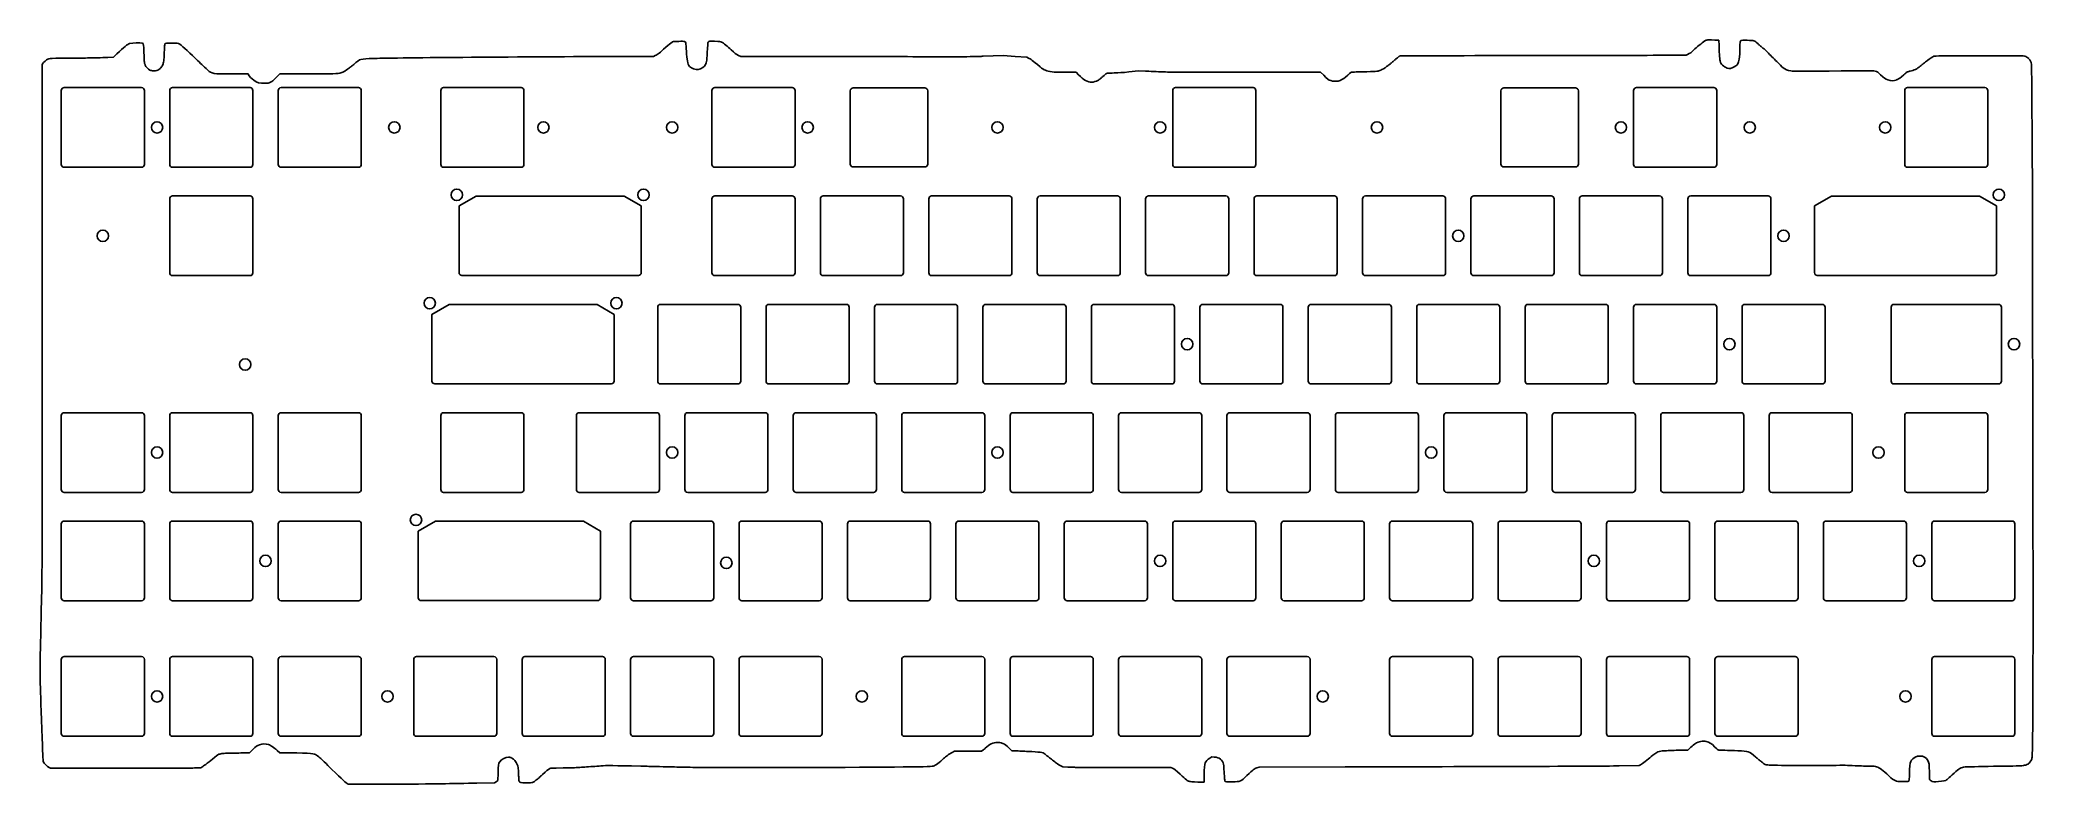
# Model space of a CAD drawing. Header units: millimetres. Extents: x -14240 to -13890, y -4600 to -4469.
import ezdxf

# ---------------------------------------------------------------- set-up
doc = ezdxf.new("R2010")
doc.units = ezdxf.units.MM
doc.layers.get('0').update_dxf_attribs({"linetype": 'CONTINUOUS'})

msp = doc.modelspace()

# ---------------------------------------------------------------- linework, layer by layer
for p, q in [((-14226.57, -4471.34), (-14227.2, -4471.95)), ((-14221.95, -4469.52), (-14222.17, -4469.45)), ((-14221.9, -4469.9), (-14221.95, -4469.52)), ((-14132.29, -4471.78), (-14140.21, -4471.8)), ((-14132.04, -4471.65), (-14132.29, -4471.78)), ((-14117, -4471.8), (-14117.36, -4471.62)), ((-14105.41, -4471.8), (-14117, -4471.8)), ((-14070.9, -4471.65), (-14074.41, -4471.76)), ((-14068.8, -4471.79), (-14070.9, -4471.65)), ((-14066.71, -4471.94), (-14068.8, -4471.79)), ((-13950.88, -4471.56), (-13954.63, -4471.59)), ((-13950.64, -4471.45), (-13950.88, -4471.56)), ((-14239.64, -4473.1), (-14239.73, -4473.25)), ((-14239.73, -4473.25), (-14239.72, -4517.5)), ((-14227.2, -4471.95), (-14228.15, -4471.98)), ((-14203.54, -4474.87), (-14206.13, -4474.86)), ((-14203.47, -4475.01), (-14203.54, -4474.87)), ((-14197.95, -4474.87), (-14198.59, -4475.5)), ((-14193.41, -4474.86), (-14197.95, -4474.87)), ((-14066.45, -4472.07), (-14066.71, -4471.94)), ((-14058.08, -4474.55), (-14059.89, -4474.56)), ((-14057.62, -4475.02), (-14058.08, -4474.55)), ((-14047.13, -4474.33), (-14048.79, -4474.51)), ((-14045.9, -4474.38), (-14047.13, -4474.33)), ((-14015.13, -4474.54), (-14027.94, -4474.57)), ((-14014.57, -4475.11), (-14015.13, -4474.54)), ((-14204.83, -4594.23), (-14203.3, -4594.18)), ((-14203.3, -4594.18), (-14202.77, -4593.67)), ((-14198.45, -4593.77), (-14197.99, -4594.18)), ((-14197.99, -4594.18), (-14196.29, -4594.21)), ((-14079.86, -4594.13), (-14079.46, -4593.89)), ((-14079.46, -4593.89), (-14074.69, -4593.89)), ((-14074.69, -4593.89), (-14074.44, -4593.74)), ((-14069.75, -4593.44), (-14069.34, -4593.83)), ((-14069.34, -4593.83), (-14068.26, -4593.88)), ((-13951.26, -4593.73), (-13950.58, -4593.71)), ((-13950.58, -4593.71), (-13950.08, -4593.23)), ((-14238.5, -4596.8), (-14238.28, -4596.91)), ((-14238.28, -4596.91), (-14226.02, -4596.91)), ((-14212.8, -4596.87), (-14211.83, -4596.84)), ((-14211.83, -4596.84), (-14211.64, -4596.71)), ((-14159.65, -4599.1), (-14159.63, -4597.79)), ((-14060.88, -4596.41), (-14060.4, -4596.66)), ((-14060.4, -4596.66), (-14059.52, -4596.7)), ((-14049.42, -4596.79), (-14041.42, -4596.77)), ((-14041.42, -4596.77), (-14041.14, -4596.9)), ((-14034.56, -4595.12), (-14034.22, -4594.93)), ((-14034.22, -4594.93), (-14033.82, -4594.95)), ((-14026.31, -4596.86), (-14025.93, -4596.74)), ((-14025.93, -4596.74), (-14010.79, -4596.69)), ((-13962.64, -4596.51), (-13959.16, -4596.46)), ((-13959.16, -4596.46), (-13958.9, -4596.3)), ((-13908.16, -4597.56), (-13908.14, -4598.89)), ((-14186.16, -4599.6), (-14185.97, -4599.71)), ((-14185.97, -4599.71), (-14179.3, -4599.71)), ((-14163.37, -4599.53), (-14160.23, -4599.48)), ((-14160.23, -4599.48), (-14159.94, -4599.29)), ((-14159.94, -4599.29), (-14159.65, -4599.1)), ((-14036.15, -4599.36), (-14035.6, -4599.36)), ((-14035.6, -4599.36), (-14035.57, -4598.15)), ((-13908.14, -4598.89), (-13908.01, -4599.03))]:
    msp.add_line(p, q)
for points in [[(-14222.25, -4491.27), (-14235.85, -4491.27, -0.414214), (-14236.35, -4490.77), (-14236.35, -4477.77, -0.414214), (-14235.85, -4477.27), (-14222.25, -4477.27, -0.414212), (-14221.75, -4477.77), (-14221.75, -4490.77, -0.414212)], [(-14202.7, -4477.77, 0.414212), (-14203.2, -4477.27), (-14216.8, -4477.27, 0.414214), (-14217.3, -4477.77), (-14217.3, -4490.77, 0.414214), (-14216.8, -4491.27), (-14203.2, -4491.27, 0.414212), (-14202.7, -4490.77)], [(-14184.15, -4491.27, 0.414212), (-14183.65, -4490.77), (-14183.65, -4477.77, 0.414212), (-14184.15, -4477.27), (-14197.75, -4477.27, 0.414214), (-14198.25, -4477.77), (-14198.25, -4490.77, 0.414214), (-14197.75, -4491.27)], [(-14169.68, -4490.77), (-14169.68, -4477.77, -0.414214), (-14169.18, -4477.27), (-14155.58, -4477.27, -0.414212), (-14155.08, -4477.77), (-14155.08, -4490.77, -0.414212), (-14155.58, -4491.27), (-14169.18, -4491.27, -0.414214)], [(-14107.45, -4477.77), (-14107.45, -4490.77, -0.414212), (-14107.95, -4491.27), (-14121.55, -4491.27, -0.414214), (-14122.05, -4490.77), (-14122.05, -4477.77, -0.414214), (-14121.55, -4477.27), (-14107.95, -4477.27, -0.414212)], [(-14084.14, -4477.82, 0.414214), (-14084.64, -4477.32), (-14097.24, -4477.32, 0.414214), (-14097.74, -4477.82), (-14097.74, -4490.72, 0.414214), (-14097.24, -4491.22), (-14084.64, -4491.22, 0.414214), (-14084.14, -4490.72)], [(-14040.59, -4477.27, 0.414214), (-14041.09, -4477.77), (-14041.09, -4490.77, 0.414214), (-14040.59, -4491.27), (-14026.99, -4491.27, 0.414212), (-14026.49, -4490.77), (-14026.49, -4477.77, 0.414212), (-14026.99, -4477.27)], [(-13969.83, -4477.82, 0.414212), (-13970.33, -4477.32), (-13982.93, -4477.32, 0.414212), (-13983.43, -4477.82), (-13983.43, -4490.72, 0.414212), (-13982.93, -4491.22), (-13970.33, -4491.22, 0.414212), (-13969.83, -4490.72)], [(-13959.63, -4477.27), (-13946.03, -4477.27, -0.414212), (-13945.53, -4477.77), (-13945.53, -4490.77, -0.414212), (-13946.03, -4491.27), (-13959.63, -4491.27, -0.414214), (-13960.13, -4490.77), (-13960.13, -4477.77, -0.414214)], [(-13898.4, -4491.27, 0.414212), (-13897.9, -4490.77), (-13897.9, -4477.77, 0.414212), (-13898.4, -4477.27), (-13912, -4477.27, 0.414214), (-13912.5, -4477.77), (-13912.5, -4490.77, 0.414214), (-13912, -4491.27)], [(-14216.8, -4496.32), (-14203.2, -4496.32, -0.414212), (-14202.7, -4496.82), (-14202.7, -4509.82, -0.414212), (-14203.2, -4510.32), (-14216.8, -4510.32, -0.414214), (-14217.3, -4509.82), (-14217.3, -4496.82, -0.414214)], [(-14166.47, -4509.8), (-14166.47, -4498.08), (-14163.47, -4496.35), (-14137.47, -4496.35), (-14134.47, -4498.08), (-14134.47, -4509.8, -0.414212), (-14134.97, -4510.3), (-14165.97, -4510.3, -0.414214)], [(-14107.45, -4496.82), (-14107.45, -4509.82, -0.414212), (-14107.95, -4510.32), (-14121.55, -4510.32, -0.414214), (-14122.05, -4509.82), (-14122.05, -4496.82, -0.414214), (-14121.55, -4496.32), (-14107.95, -4496.32, -0.414212)], [(-14103, -4509.82, 0.414214), (-14102.5, -4510.32), (-14088.9, -4510.32, 0.414212), (-14088.4, -4509.82), (-14088.4, -4496.82, 0.414212), (-14088.9, -4496.32), (-14102.5, -4496.32, 0.414214), (-14103, -4496.82)], [(-14083.95, -4509.82), (-14083.95, -4496.82, -0.414214), (-14083.45, -4496.32), (-14069.85, -4496.32, -0.414212), (-14069.35, -4496.82), (-14069.35, -4509.82, -0.414212), (-14069.85, -4510.32), (-14083.45, -4510.32, -0.414214)], [(-14050.3, -4496.82), (-14050.3, -4509.82, -0.414212), (-14050.8, -4510.32), (-14064.4, -4510.32, -0.414214), (-14064.9, -4509.82), (-14064.9, -4496.82, -0.414214), (-14064.4, -4496.32), (-14050.8, -4496.32, -0.414212)], [(-14031.25, -4496.82), (-14031.25, -4509.82, -0.414212), (-14031.75, -4510.32), (-14045.35, -4510.32, -0.414214), (-14045.85, -4509.82), (-14045.85, -4496.82, -0.414214), (-14045.35, -4496.32), (-14031.75, -4496.32, -0.414212)], [(-14026.8, -4509.82, 0.414214), (-14026.3, -4510.32), (-14012.7, -4510.32, 0.414212), (-14012.2, -4509.82), (-14012.2, -4496.82, 0.414212), (-14012.7, -4496.32), (-14026.3, -4496.32, 0.414214), (-14026.8, -4496.82)], [(-13993.65, -4510.32), (-14007.25, -4510.32, -0.414214), (-14007.75, -4509.82), (-14007.75, -4496.82, -0.414214), (-14007.25, -4496.32), (-13993.65, -4496.32, -0.414212), (-13993.15, -4496.82), (-13993.15, -4509.82, -0.414212)], [(-13974.6, -4510.32), (-13988.2, -4510.32, -0.414214), (-13988.7, -4509.82), (-13988.7, -4496.82, -0.414214), (-13988.2, -4496.32), (-13974.6, -4496.32, -0.414212), (-13974.1, -4496.82), (-13974.1, -4509.82, -0.414212)], [(-13955.05, -4496.82), (-13955.05, -4509.82, -0.414212), (-13955.55, -4510.32), (-13969.15, -4510.32, -0.414214), (-13969.65, -4509.82), (-13969.65, -4496.82, -0.414214), (-13969.15, -4496.32), (-13955.55, -4496.32, -0.414212)], [(-13936.5, -4510.32), (-13950.1, -4510.32, -0.414214), (-13950.6, -4509.82), (-13950.6, -4496.82, -0.414214), (-13950.1, -4496.32), (-13936.5, -4496.32, -0.414212), (-13936, -4496.82), (-13936, -4509.82, -0.414212)], [(-13925.35, -4496.35), (-13899.35, -4496.35), (-13896.35, -4498.08), (-13896.35, -4509.8, -0.414212), (-13896.85, -4510.3), (-13927.85, -4510.3, -0.414214), (-13928.35, -4509.8), (-13928.35, -4498.08)], [(-14139.23, -4517.13), (-14139.23, -4528.85, -0.414212), (-14139.73, -4529.35), (-14170.73, -4529.35, -0.414214), (-14171.23, -4528.85), (-14171.23, -4517.13), (-14168.23, -4515.4), (-14142.23, -4515.4)], [(-14116.98, -4515.87), (-14116.98, -4528.87, -0.414212), (-14117.48, -4529.37), (-14131.08, -4529.37, -0.414214), (-14131.58, -4528.87), (-14131.58, -4515.87, -0.414214), (-14131.08, -4515.37), (-14117.48, -4515.37, -0.414212)], [(-14112.03, -4515.37), (-14098.43, -4515.37, -0.414212), (-14097.93, -4515.87), (-14097.93, -4528.87, -0.414212), (-14098.43, -4529.37), (-14112.03, -4529.37, -0.414214), (-14112.53, -4528.87), (-14112.53, -4515.87, -0.414214)], [(-14092.98, -4515.37), (-14079.38, -4515.37, -0.414212), (-14078.88, -4515.87), (-14078.88, -4528.87, -0.414212), (-14079.38, -4529.37), (-14092.98, -4529.37, -0.414214), (-14093.48, -4528.87), (-14093.48, -4515.87, -0.414214)], [(-14060.33, -4529.37, 0.414212), (-14059.83, -4528.87), (-14059.83, -4515.87, 0.414212), (-14060.33, -4515.37), (-14073.93, -4515.37, 0.414214), (-14074.43, -4515.87), (-14074.43, -4528.87, 0.414214), (-14073.93, -4529.37)], [(-14040.78, -4515.87, 0.414212), (-14041.28, -4515.37), (-14054.88, -4515.37, 0.414214), (-14055.38, -4515.87), (-14055.38, -4528.87, 0.414214), (-14054.88, -4529.37), (-14041.28, -4529.37, 0.414212), (-14040.78, -4528.87)], [(-14021.73, -4515.87), (-14021.73, -4528.87, -0.414212), (-14022.23, -4529.37), (-14035.83, -4529.37, -0.414214), (-14036.33, -4528.87), (-14036.33, -4515.87, -0.414214), (-14035.83, -4515.37), (-14022.23, -4515.37, -0.414212)], [(-14016.78, -4515.37, 0.414214), (-14017.28, -4515.87), (-14017.28, -4528.87, 0.414214), (-14016.78, -4529.37), (-14003.18, -4529.37, 0.414212), (-14002.68, -4528.87), (-14002.68, -4515.87, 0.414212), (-14003.18, -4515.37)], [(-13998.23, -4528.87, 0.414214), (-13997.73, -4529.37), (-13984.13, -4529.37, 0.414212), (-13983.63, -4528.87), (-13983.63, -4515.87, 0.414212), (-13984.13, -4515.37), (-13997.73, -4515.37, 0.414214), (-13998.23, -4515.87)], [(-13965.08, -4529.37, 0.414212), (-13964.58, -4528.87), (-13964.58, -4515.87, 0.414212), (-13965.08, -4515.37), (-13978.68, -4515.37, 0.414214), (-13979.18, -4515.87), (-13979.18, -4528.87, 0.414214), (-13978.68, -4529.37)], [(-13959.63, -4515.37), (-13946.03, -4515.37, -0.414212), (-13945.53, -4515.87), (-13945.53, -4528.87, -0.414212), (-13946.03, -4529.37), (-13959.63, -4529.37, -0.414214), (-13960.13, -4528.87), (-13960.13, -4515.87, -0.414214)], [(-13940.58, -4515.37, 0.414214), (-13941.08, -4515.87), (-13941.08, -4528.87, 0.414214), (-13940.58, -4529.37), (-13926.98, -4529.37, 0.414212), (-13926.48, -4528.87), (-13926.48, -4515.87, 0.414212), (-13926.98, -4515.37)], [(-13914.88, -4528.87), (-13914.88, -4515.87, -0.414214), (-13914.38, -4515.37), (-13896.02, -4515.37, -0.414212), (-13895.52, -4515.87), (-13895.52, -4528.87, -0.414212), (-13896.02, -4529.37), (-13914.38, -4529.37, -0.414214)], [(-14221.75, -4534.92, 0.414212), (-14222.25, -4534.42), (-14235.85, -4534.42, 0.414214), (-14236.35, -4534.92), (-14236.35, -4547.92, 0.414214), (-14235.85, -4548.42), (-14222.25, -4548.42, 0.414212), (-14221.75, -4547.92)], [(-14202.7, -4534.92, 0.414212), (-14203.2, -4534.42), (-14216.8, -4534.42, 0.414214), (-14217.3, -4534.92), (-14217.3, -4547.92, 0.414214), (-14216.8, -4548.42), (-14203.2, -4548.42, 0.414212), (-14202.7, -4547.92)], [(-14198.25, -4547.92, 0.414214), (-14197.75, -4548.42), (-14184.15, -4548.42, 0.414212), (-14183.65, -4547.92), (-14183.65, -4534.92, 0.414212), (-14184.15, -4534.42), (-14197.75, -4534.42, 0.414214), (-14198.25, -4534.92)], [(-14155.58, -4548.42), (-14169.18, -4548.42, -0.414214), (-14169.68, -4547.92), (-14169.68, -4534.92, -0.414214), (-14169.18, -4534.42), (-14155.58, -4534.42, -0.414212), (-14155.08, -4534.92), (-14155.08, -4547.92, -0.414212)], [(-14131.26, -4534.92, 0.414212), (-14131.76, -4534.42), (-14145.36, -4534.42, 0.414214), (-14145.86, -4534.92), (-14145.86, -4547.92, 0.414214), (-14145.36, -4548.42), (-14131.76, -4548.42, 0.414212), (-14131.26, -4547.92)], [(-14112.71, -4548.42), (-14126.31, -4548.42, -0.414214), (-14126.81, -4547.92), (-14126.81, -4534.92, -0.414214), (-14126.31, -4534.42), (-14112.71, -4534.42, -0.414212), (-14112.21, -4534.92), (-14112.21, -4547.92, -0.414212)], [(-14093.66, -4548.42), (-14107.26, -4548.42, -0.414214), (-14107.76, -4547.92), (-14107.76, -4534.92, -0.414214), (-14107.26, -4534.42), (-14093.66, -4534.42, -0.414212), (-14093.16, -4534.92), (-14093.16, -4547.92, -0.414212)], [(-14088.71, -4547.92, 0.414214), (-14088.21, -4548.42), (-14074.61, -4548.42, 0.414212), (-14074.11, -4547.92), (-14074.11, -4534.92, 0.414212), (-14074.61, -4534.42), (-14088.21, -4534.42, 0.414214), (-14088.71, -4534.92)], [(-14069.66, -4547.92, 0.414214), (-14069.16, -4548.42), (-14055.56, -4548.42, 0.414212), (-14055.06, -4547.92), (-14055.06, -4534.92, 0.414212), (-14055.56, -4534.42), (-14069.16, -4534.42, 0.414214), (-14069.66, -4534.92)], [(-14036.51, -4548.42), (-14050.11, -4548.42, -0.414214), (-14050.61, -4547.92), (-14050.61, -4534.92, -0.414214), (-14050.11, -4534.42), (-14036.51, -4534.42, -0.414212), (-14036.01, -4534.92), (-14036.01, -4547.92, -0.414212)], [(-14031.06, -4534.42, 0.414214), (-14031.56, -4534.92), (-14031.56, -4547.92, 0.414214), (-14031.06, -4548.42), (-14017.46, -4548.42, 0.414212), (-14016.96, -4547.92), (-14016.96, -4534.92, 0.414212), (-14017.46, -4534.42)], [(-14012.51, -4547.92, 0.414214), (-14012.01, -4548.42), (-13998.41, -4548.42, 0.414212), (-13997.91, -4547.92), (-13997.91, -4534.92, 0.414212), (-13998.41, -4534.42), (-14012.01, -4534.42, 0.414214), (-14012.51, -4534.92)], [(-13979.36, -4548.42), (-13992.96, -4548.42, -0.414214), (-13993.46, -4547.92), (-13993.46, -4534.92, -0.414214), (-13992.96, -4534.42), (-13979.36, -4534.42, -0.414212), (-13978.86, -4534.92), (-13978.86, -4547.92, -0.414212)], [(-13973.91, -4534.42, 0.414214), (-13974.41, -4534.92), (-13974.41, -4547.92, 0.414214), (-13973.91, -4548.42), (-13960.31, -4548.42, 0.414212), (-13959.81, -4547.92), (-13959.81, -4534.92, 0.414212), (-13960.31, -4534.42)], [(-13954.86, -4534.42, 0.414214), (-13955.36, -4534.92), (-13955.36, -4547.92, 0.414214), (-13954.86, -4548.42), (-13941.26, -4548.42, 0.414212), (-13940.76, -4547.92), (-13940.76, -4534.92, 0.414212), (-13941.26, -4534.42)], [(-13922.21, -4548.42, 0.414212), (-13921.71, -4547.92), (-13921.71, -4534.92, 0.414212), (-13922.21, -4534.42), (-13935.81, -4534.42, 0.414214), (-13936.31, -4534.92), (-13936.31, -4547.92, 0.414214), (-13935.81, -4548.42)], [(-13912.5, -4547.92), (-13912.5, -4534.92, -0.414212), (-13912, -4534.42), (-13898.4, -4534.42, -0.414214), (-13897.9, -4534.92), (-13897.9, -4547.92, -0.414214), (-13898.4, -4548.42), (-13912, -4548.42, -0.414212)], [(-14236.35, -4566.97, 0.414214), (-14235.85, -4567.47), (-14222.25, -4567.47, 0.414212), (-14221.75, -4566.97), (-14221.75, -4553.97, 0.414212), (-14222.25, -4553.47), (-14235.85, -4553.47, 0.414214), (-14236.35, -4553.97)], [(-14217.3, -4566.97), (-14217.3, -4553.97, -0.414214), (-14216.8, -4553.47), (-14203.2, -4553.47, -0.414212), (-14202.7, -4553.97), (-14202.7, -4566.97, -0.414212), (-14203.2, -4567.47), (-14216.8, -4567.47, -0.414214)], [(-14198.25, -4566.97, 0.414214), (-14197.75, -4567.47), (-14184.15, -4567.47, 0.414212), (-14183.65, -4566.97), (-14183.65, -4553.97, 0.414212), (-14184.15, -4553.47), (-14197.75, -4553.47, 0.414214), (-14198.25, -4553.97)], [(-14173.64, -4555.23), (-14170.64, -4553.5), (-14144.64, -4553.5), (-14141.64, -4555.23), (-14141.64, -4566.95, -0.414212), (-14142.14, -4567.45), (-14173.14, -4567.45, -0.414214), (-14173.64, -4566.95)], [(-14122.24, -4567.47), (-14135.84, -4567.47, -0.414214), (-14136.34, -4566.97), (-14136.34, -4553.97, -0.414214), (-14135.84, -4553.47), (-14122.24, -4553.47, -0.414212), (-14121.74, -4553.97), (-14121.74, -4566.97, -0.414212)], [(-14103.19, -4567.47, 0.414212), (-14102.69, -4566.97), (-14102.69, -4553.97, 0.414212), (-14103.19, -4553.47), (-14116.79, -4553.47, 0.414214), (-14117.29, -4553.97), (-14117.29, -4566.97, 0.414214), (-14116.79, -4567.47)], [(-14083.64, -4553.97), (-14083.64, -4566.97, -0.414212), (-14084.14, -4567.47), (-14097.74, -4567.47, -0.414214), (-14098.24, -4566.97), (-14098.24, -4553.97, -0.414214), (-14097.74, -4553.47), (-14084.14, -4553.47, -0.414212)], [(-14078.69, -4553.47), (-14065.09, -4553.47, -0.414212), (-14064.59, -4553.97), (-14064.59, -4566.97, -0.414212), (-14065.09, -4567.47), (-14078.69, -4567.47, -0.414214), (-14079.19, -4566.97), (-14079.19, -4553.97, -0.414214)], [(-14060.14, -4566.97), (-14060.14, -4553.97, -0.414214), (-14059.64, -4553.47), (-14046.04, -4553.47, -0.414212), (-14045.54, -4553.97), (-14045.54, -4566.97, -0.414212), (-14046.04, -4567.47), (-14059.64, -4567.47, -0.414214)], [(-14026.49, -4553.97), (-14026.49, -4566.97, -0.414212), (-14026.99, -4567.47), (-14040.59, -4567.47, -0.414214), (-14041.09, -4566.97), (-14041.09, -4553.97, -0.414214), (-14040.59, -4553.47), (-14026.99, -4553.47, -0.414212)], [(-14007.94, -4567.47), (-14021.54, -4567.47, -0.414214), (-14022.04, -4566.97), (-14022.04, -4553.97, -0.414214), (-14021.54, -4553.47), (-14007.94, -4553.47, -0.414212), (-14007.44, -4553.97), (-14007.44, -4566.97, -0.414212)], [(-14002.99, -4566.97), (-14002.99, -4553.97, -0.414214), (-14002.49, -4553.47), (-13988.89, -4553.47, -0.414212), (-13988.39, -4553.97), (-13988.39, -4566.97, -0.414212), (-13988.89, -4567.47), (-14002.49, -4567.47, -0.414214)], [(-13969.34, -4553.97), (-13969.34, -4566.97, -0.414212), (-13969.84, -4567.47), (-13983.44, -4567.47, -0.414214), (-13983.94, -4566.97), (-13983.94, -4553.97, -0.414214), (-13983.44, -4553.47), (-13969.84, -4553.47, -0.414212)], [(-13964.89, -4566.97), (-13964.89, -4553.97, -0.414214), (-13964.39, -4553.47), (-13950.79, -4553.47, -0.414212), (-13950.29, -4553.97), (-13950.29, -4566.97, -0.414212), (-13950.79, -4567.47), (-13964.39, -4567.47, -0.414214)], [(-13945.34, -4553.47), (-13931.74, -4553.47, -0.414212), (-13931.24, -4553.97), (-13931.24, -4566.97, -0.414212), (-13931.74, -4567.47), (-13945.34, -4567.47, -0.414214), (-13945.84, -4566.97), (-13945.84, -4553.97, -0.414214)], [(-13926.79, -4566.97), (-13926.79, -4553.97, -0.414214), (-13926.29, -4553.47), (-13912.69, -4553.47, -0.414212), (-13912.19, -4553.97), (-13912.19, -4566.97, -0.414212), (-13912.69, -4567.47), (-13926.29, -4567.47, -0.414214)], [(-13907.74, -4566.97), (-13907.74, -4553.97, -0.414214), (-13907.24, -4553.47), (-13893.64, -4553.47, -0.414212), (-13893.14, -4553.97), (-13893.14, -4566.97, -0.414212), (-13893.64, -4567.47), (-13907.24, -4567.47, -0.414214)], [(-14221.75, -4577.79), (-14221.75, -4590.79, -0.414212), (-14222.25, -4591.29), (-14235.85, -4591.29, -0.414214), (-14236.35, -4590.79), (-14236.35, -4577.79, -0.414214), (-14235.85, -4577.29), (-14222.25, -4577.29, -0.414212)], [(-14216.8, -4577.29, 0.414214), (-14217.3, -4577.79), (-14217.3, -4590.79, 0.414214), (-14216.8, -4591.29), (-14203.2, -4591.29, 0.414212), (-14202.7, -4590.79), (-14202.7, -4577.79, 0.414212), (-14203.2, -4577.29)], [(-14183.65, -4577.79), (-14183.65, -4590.79, -0.414212), (-14184.15, -4591.29), (-14197.75, -4591.29, -0.414214), (-14198.25, -4590.79), (-14198.25, -4577.79, -0.414214), (-14197.75, -4577.29), (-14184.15, -4577.29, -0.414212)], [(-14159.84, -4577.79, 0.414212), (-14160.34, -4577.29), (-14173.94, -4577.29, 0.414214), (-14174.44, -4577.79), (-14174.44, -4590.79, 0.414214), (-14173.94, -4591.29), (-14160.34, -4591.29, 0.414212), (-14159.84, -4590.79)], [(-14155.39, -4590.79), (-14155.39, -4577.79, -0.414214), (-14154.89, -4577.29), (-14141.29, -4577.29, -0.414212), (-14140.79, -4577.79), (-14140.79, -4590.79, -0.414212), (-14141.29, -4591.29), (-14154.89, -4591.29, -0.414214)], [(-14122.24, -4591.29), (-14135.84, -4591.29, -0.414214), (-14136.34, -4590.79), (-14136.34, -4577.79, -0.414214), (-14135.84, -4577.29), (-14122.24, -4577.29, -0.414212), (-14121.74, -4577.79), (-14121.74, -4590.79, -0.414212)], [(-14116.79, -4577.29, 0.414214), (-14117.29, -4577.79), (-14117.29, -4590.79, 0.414214), (-14116.79, -4591.29), (-14103.19, -4591.29, 0.414212), (-14102.69, -4590.79), (-14102.69, -4577.79, 0.414212), (-14103.19, -4577.29)], [(-14088.71, -4590.79, 0.414214), (-14088.21, -4591.29), (-14074.61, -4591.29, 0.414212), (-14074.11, -4590.79), (-14074.11, -4577.79, 0.414212), (-14074.61, -4577.29), (-14088.21, -4577.29, 0.414214), (-14088.71, -4577.79)], [(-14069.66, -4590.79), (-14069.66, -4577.79, -0.414214), (-14069.16, -4577.29), (-14055.56, -4577.29, -0.414212), (-14055.06, -4577.79), (-14055.06, -4590.79, -0.414212), (-14055.56, -4591.29), (-14069.16, -4591.29, -0.414214)], [(-14050.61, -4590.79), (-14050.61, -4577.79, -0.414214), (-14050.11, -4577.29), (-14036.51, -4577.29, -0.414212), (-14036.01, -4577.79), (-14036.01, -4590.79, -0.414212), (-14036.51, -4591.29), (-14050.11, -4591.29, -0.414214)], [(-14031.56, -4590.79), (-14031.56, -4577.79, -0.414214), (-14031.06, -4577.29), (-14017.46, -4577.29, -0.414212), (-14016.96, -4577.79), (-14016.96, -4590.79, -0.414212), (-14017.46, -4591.29), (-14031.06, -4591.29, -0.414214)], [(-14002.99, -4590.79), (-14002.99, -4577.79, -0.414214), (-14002.49, -4577.29), (-13988.89, -4577.29, -0.414212), (-13988.39, -4577.79), (-13988.39, -4590.79, -0.414212), (-13988.89, -4591.29), (-14002.49, -4591.29, -0.414214)], [(-13983.44, -4577.29), (-13969.84, -4577.29, -0.414212), (-13969.34, -4577.79), (-13969.34, -4590.79, -0.414212), (-13969.84, -4591.29), (-13983.44, -4591.29, -0.414214), (-13983.94, -4590.79), (-13983.94, -4577.79, -0.414214)], [(-13950.29, -4577.79, 0.414212), (-13950.79, -4577.29), (-13964.39, -4577.29, 0.414214), (-13964.89, -4577.79), (-13964.89, -4590.79, 0.414214), (-13964.39, -4591.29), (-13950.79, -4591.29, 0.414212), (-13950.29, -4590.79)], [(-13945.84, -4590.79, 0.414214), (-13945.34, -4591.29), (-13931.74, -4591.29, 0.414212), (-13931.24, -4590.79), (-13931.24, -4577.79, 0.414212), (-13931.74, -4577.29), (-13945.34, -4577.29, 0.414214), (-13945.84, -4577.79)], [(-13893.14, -4577.79, 0.414212), (-13893.64, -4577.29), (-13907.24, -4577.29, 0.414214), (-13907.74, -4577.79), (-13907.74, -4590.79, 0.414214), (-13907.24, -4591.29), (-13893.64, -4591.29, 0.414212), (-13893.14, -4590.79)]]:
    msp.add_lwpolyline(points, format="xyb", close=True)
for centre in [(-14219.53, -4484.27), (-14177.85, -4484.27), (-14151.66, -4484.27), (-14129.04, -4484.27), (-14105.23, -4484.27), (-14071.89, -4484.27), (-14043.31, -4484.27), (-14005.21, -4484.27), (-13962.35, -4484.27), (-13939.73, -4484.27), (-13915.92, -4484.27), (-14166.87, -4496.12), (-14134.07, -4496.12), (-13895.95, -4496.12), (-14229.05, -4503.32), (-13990.93, -4503.32), (-13933.78, -4503.32), (-14171.63, -4515.17), (-14138.83, -4515.17), (-14038.55, -4522.37), (-13943.3, -4522.37), (-13893.3, -4522.37), (-14204.05, -4525.95), (-14219.53, -4541.42), (-14129.04, -4541.42), (-14071.89, -4541.42), (-13995.69, -4541.42), (-13917.11, -4541.42), (-14174.04, -4553.27), (-14200.48, -4560.47), (-14119.52, -4560.82), (-14043.31, -4560.47), (-13967.11, -4560.47), (-13909.96, -4560.47), (-14219.53, -4584.29), (-14179.05, -4584.29), (-14095.7, -4584.29), (-14014.74, -4584.29), (-13912.35, -4584.29)]:
    msp.add_circle(centre, 1)
for centre, major_axis, ratio, start_param, end_param in [((-13890.94, -4472.52), (-1.03, 0.82), 0.321759, 4.722176, 5.411844), ((-14235.32, -4472.22), (-2.88, 0.01), 0.051231, 4.457732, 5.476473), ((-13943.74, -4473.46), (-0.801, 0.339), 0.37437, 1.002005, 1.817023), ((-14151.76, -4613.57), (-6.64, 18.48), 0.302217, 6.174937, 6.476881), ((-14046.54, -4608.15), (-14.02, -12.67), 0.266044, 2.983065, 3.396123), ((-14031.94, -4603.63), (-0.25, 7.46), 0.020134, 5.469082, 6.159778), ((-14183.4, -4599.53), (-15.43, 0.04), 0.011494, 1.839705, 2.682636)]:
    msp.add_ellipse(centre, major_axis=major_axis, ratio=ratio, start_param=start_param, end_param=end_param)
for points in [[(-14226.57, -4471.34), (-14225.4, -4470.19), (-14224.67, -4469.6), (-14224.36, -4469.52)], [(-14224.36, -4469.52), (-14223.74, -4469.38), (-14222.55, -4469.34), (-14222.17, -4469.45)], [(-14221.9, -4469.9), (-14221.87, -4470.11), (-14221.83, -4470.89), (-14221.81, -4471.63)], [(-14218.56, -4473.3), (-14218.34, -4472.84), (-14218.32, -4472.65), (-14218.26, -4470.98)], [(-14218.17, -4469.65), (-14218.07, -4469.47), (-14217.98, -4469.46), (-14216.88, -4469.46)], [(-14216.88, -4469.46), (-14215.93, -4469.47), (-14215.82, -4469.48), (-14215.66, -4469.56)], [(-14215.66, -4469.56), (-14215.41, -4469.68), (-14214.15, -4470.82), (-14212.8, -4472.13)], [(-14181.57, -4472.15), (-14179.21, -4472.05), (-14155.73, -4471.85), (-14140.21, -4471.8)], [(-14132.04, -4471.65), (-14131.46, -4471.35), (-14131.31, -4471.23), (-14130.14, -4470.17)], [(-14130.14, -4470.17), (-14129.58, -4469.67), (-14129.38, -4469.51), (-14129.06, -4469.28)], [(-14129.06, -4469.28), (-14128.9, -4469.16), (-14128.89, -4469.16), (-14127.87, -4469.14)], [(-14127.87, -4469.14), (-14127.29, -4469.13), (-14126.71, -4469.12), (-14126.68, -4469.29), (-14126.65, -4469.46)], [(-14126.65, -4469.46), (-14126.63, -4469.57), (-14126.57, -4470.23), (-14126.53, -4470.92)], [(-14123.15, -4473.2), (-14122.99, -4472.89), (-14122.93, -4472.37), (-14122.82, -4470.4)], [(-14122.82, -4470.4), (-14122.77, -4469.32), (-14122.76, -4469.28), (-14122.66, -4469.2)], [(-14121.58, -4469.13), (-14120.61, -4469.15), (-14120.58, -4469.15), (-14120.37, -4469.27)], [(-14120.37, -4469.27), (-14119.97, -4469.47), (-14119.26, -4470.04), (-14118.68, -4470.62)], [(-14118.68, -4470.62), (-14118.06, -4471.23), (-14117.88, -4471.37), (-14117.36, -4471.62)], [(-14105.41, -4471.8), (-14099.04, -4471.81), (-14090.25, -4471.82), (-14085.87, -4471.84)], [(-14001.13, -4471.69), (-14001.08, -4471.68), (-13991.44, -4471.66), (-13979.71, -4471.64)], [(-13979.71, -4471.64), (-13967.97, -4471.63), (-13956.69, -4471.6), (-13954.63, -4471.59)], [(-13950.64, -4471.45), (-13950.19, -4471.25), (-13950.02, -4471.12), (-13949.35, -4470.48)], [(-13949.35, -4470.48), (-13948.83, -4469.99), (-13947.76, -4469.14), (-13947.49, -4468.99)], [(-13947.49, -4468.99), (-13947.32, -4468.91), (-13947.22, -4468.89), (-13946.83, -4468.88)], [(-13946.83, -4468.88), (-13946.46, -4468.88), (-13945.21, -4468.92), (-13945.18, -4468.95)], [(-13945.1, -4470.2), (-13945.08, -4471.28), (-13944.98, -4472.52), (-13944.91, -4472.66)], [(-13941.99, -4473.3), (-13941.68, -4472.99), (-13941.64, -4472.83), (-13941.48, -4471.4)], [(-13937.41, -4470.31), (-13937.19, -4470.49), (-13936.75, -4470.9), (-13936.43, -4471.23)], [(-13908.43, -4472.44), (-13908.18, -4472.24), (-13907.51, -4471.81), (-13907.36, -4471.75)], [(-13907.36, -4471.75), (-13907.23, -4471.7), (-13905.86, -4471.69), (-13899.39, -4471.68)], [(-13899.39, -4471.68), (-13891.99, -4471.66), (-13891.56, -4471.67), (-13891.39, -4471.74)], [(-14239.64, -4473.1), (-14239.48, -4472.85), (-14238.95, -4472.37), (-14238.71, -4472.26)], [(-14238.71, -4472.26), (-14238.49, -4472.17), (-14238.38, -4472.15), (-14237.31, -4472.1)], [(-14221.61, -4473.32), (-14221.5, -4473.65), (-14221.15, -4474.03), (-14220.79, -4474.19)], [(-14220.79, -4474.19), (-14220.58, -4474.28), (-14220.4, -4474.31), (-14220.14, -4474.33)], [(-14220.14, -4474.33), (-14219.67, -4474.36), (-14219.41, -4474.26), (-14219.01, -4473.91)], [(-14219.01, -4473.91), (-14218.78, -4473.71), (-14218.7, -4473.6), (-14218.56, -4473.3)], [(-14212.8, -4472.13), (-14211.74, -4473.16), (-14211.52, -4473.36), (-14210.61, -4474.2)], [(-14210.61, -4474.2), (-14209.9, -4474.86), (-14209.88, -4474.86), (-14206.13, -4474.86)], [(-14203.47, -4475.01), (-14203.35, -4475.24), (-14202.93, -4475.68), (-14202.55, -4475.99)], [(-14193.41, -4474.86), (-14188.43, -4474.86), (-14187.75, -4474.84), (-14187.22, -4474.67)], [(-14187.22, -4474.67), (-14186.83, -4474.55), (-14186.28, -4474.24), (-14185.95, -4473.97)], [(-14184.98, -4473.2), (-14184.47, -4472.73), (-14183.96, -4472.37), (-14183.72, -4472.33)], [(-14183.72, -4472.33), (-14183.28, -4472.25), (-14182.61, -4472.19), (-14181.57, -4472.15)], [(-14125.97, -4473.56), (-14125.61, -4473.94), (-14124.95, -4474.16), (-14124.44, -4474.07)], [(-14124.44, -4474.07), (-14123.89, -4473.98), (-14123.36, -4473.62), (-14123.15, -4473.2)], [(-14066.45, -4472.07), (-14065.98, -4472.31), (-14065.86, -4472.4), (-14064.38, -4473.64)], [(-14064.38, -4473.64), (-14063.72, -4474.2), (-14063.31, -4474.37), (-14062.3, -4474.5)], [(-14062.3, -4474.5), (-14061.79, -4474.57), (-14061.47, -4474.58), (-14059.89, -4474.56)], [(-14057.62, -4475.02), (-14056.72, -4475.94), (-14056.05, -4476.32), (-14055.3, -4476.32)], [(-14051.11, -4474.69), (-14050.66, -4474.69), (-14049.94, -4474.63), (-14048.79, -4474.51)], [(-14045.9, -4474.38), (-14045.22, -4474.41), (-14043.79, -4474.47), (-14042.71, -4474.51)], [(-14042.71, -4474.51), (-14040.84, -4474.59), (-14040.09, -4474.6), (-14027.94, -4474.57)], [(-14014.57, -4475.11), (-14013.95, -4475.74), (-14013.71, -4475.92), (-14013.34, -4476.05)], [(-14010.77, -4475.44), (-14010.12, -4474.88), (-14009.77, -4474.6), (-14009.68, -4474.58)], [(-14009.68, -4474.58), (-14009.46, -4474.54), (-14008.65, -4474.51), (-14006.98, -4474.47)], [(-14006.98, -4474.47), (-14005.13, -4474.43), (-14005, -4474.42), (-14004.55, -4474.22)], [(-14004.55, -4474.22), (-14004.35, -4474.14), (-14003.78, -4473.79), (-14003.59, -4473.63)], [(-14003.59, -4473.63), (-14003.52, -4473.57), (-14003.3, -4473.41), (-14003.1, -4473.27)], [(-13944.86, -4472.84), (-13944.86, -4472.97), (-13944.57, -4473.32), (-13944.28, -4473.53)], [(-13943.67, -4473.83), (-13943.27, -4473.96), (-13943.17, -4473.97), (-13943, -4473.88)], [(-13942.83, -4473.81), (-13942.7, -4473.81), (-13942.2, -4473.5), (-13941.99, -4473.3)], [(-13933.85, -4473.78), (-13933.47, -4474.1), (-13933.14, -4474.24), (-13932.51, -4474.34)], [(-13932.51, -4474.34), (-13932.05, -4474.42), (-13929.8, -4474.42), (-13923.68, -4474.34)], [(-13923.68, -4474.34), (-13918.55, -4474.28), (-13917.96, -4474.29), (-13917.47, -4474.43)], [(-13917.47, -4474.43), (-13917.34, -4474.46), (-13917.14, -4474.62), (-13916.73, -4475.02)], [(-13916.73, -4475.02), (-13916.14, -4475.59), (-13915.88, -4475.77), (-13915.44, -4475.92)], [(-13913.75, -4475.83), (-13913.52, -4475.77), (-13913.22, -4475.55), (-13912.66, -4475.01)], [(-13911.56, -4474.38), (-13910.83, -4474.22), (-13910.33, -4473.98), (-13909.77, -4473.5)], [(-13909.03, -4472.91), (-13908.77, -4472.71), (-13908.51, -4472.5), (-13908.43, -4472.44)], [(-13890.68, -4472.19), (-13890.42, -4472.39), (-13890.28, -4472.73), (-13890.23, -4473.22)], [(-13890.23, -4473.22), (-13890.21, -4473.44), (-13890.17, -4476.87), (-13890.15, -4480.84)], [(-14202.55, -4475.99), (-14202.02, -4476.41), (-14201.49, -4476.55), (-14200.54, -4476.52)], [(-14200.54, -4476.52), (-14200.02, -4476.5), (-14200, -4476.5), (-14199.62, -4476.32)], [(-14199.62, -4476.32), (-14199.27, -4476.15), (-14199.17, -4476.07), (-14198.59, -4475.5)], [(-14055.3, -4476.32), (-14055, -4476.31), (-14054.49, -4476.17), (-14054.24, -4476.01)], [(-14013.34, -4476.05), (-14012.98, -4476.18), (-14012.38, -4476.21), (-14012.02, -4476.12)], [(-14012.02, -4476.12), (-14011.61, -4476.01), (-14011.11, -4475.74), (-14010.77, -4475.44)], [(-13915.44, -4475.92), (-13914.92, -4476.09), (-13914.29, -4476.1), (-13914.04, -4475.94)], [(-13890.15, -4480.84), (-13890.12, -4484.82), (-13890.08, -4490.7), (-13890.06, -4493.92)], [(-13890.06, -4493.92), (-13890.04, -4497.14), (-13890.02, -4509.56), (-13890.02, -4521.52)], [(-14239.83, -4567.01), (-14239.72, -4564.4), (-14239.71, -4560), (-14239.72, -4517.5)], [(-13890.02, -4521.52), (-13890.01, -4533.48), (-13889.99, -4549.03), (-13889.97, -4556.06)], [(-13889.97, -4556.06), (-13889.93, -4564.92), (-13889.94, -4572.52), (-13889.97, -4580.77)], [(-14240.07, -4578.14), (-14240, -4574.89), (-14239.94, -4572.13), (-14239.9, -4569.79)], [(-14239.9, -4569.79), (-14239.87, -4568.58), (-14239.84, -4567.33), (-14239.83, -4567.01)], [(-14239.78, -4590.06), (-14240.11, -4580.7), (-14240.12, -4580.35), (-14240.07, -4578.14)], [(-13889.97, -4580.77), (-13890.01, -4591.97), (-13890.04, -4594.52), (-13890.14, -4595.12)], [(-14239.53, -4595.71), (-14239.58, -4595.58), (-14239.63, -4594.48), (-14239.78, -4590.06)], [(-14201.52, -4592.79), (-14201.97, -4592.95), (-14202.12, -4593.05), (-14202.77, -4593.67)], [(-14199.97, -4592.75), (-14200.43, -4592.61), (-14201.06, -4592.62), (-14201.52, -4592.79)], [(-14191.51, -4594.59), (-14191.92, -4594.31), (-14192.41, -4594.27), (-14196.29, -4594.21)], [(-14074.02, -4593.4), (-14074.12, -4593.5), (-14074.31, -4593.65), (-14074.44, -4593.74)], [(-14072.97, -4592.61), (-14073.24, -4592.72), (-14073.7, -4593.07), (-14074.02, -4593.4)], [(-14071.79, -4592.41), (-14072.4, -4592.39), (-14072.5, -4592.4), (-14072.97, -4592.61)], [(-14070.93, -4592.56), (-14071.2, -4592.43), (-14071.26, -4592.42), (-14071.79, -4592.41)], [(-14069.75, -4593.44), (-14070.3, -4592.94), (-14070.58, -4592.73), (-14070.93, -4592.56)], [(-14063.3, -4594.62), (-14063.84, -4594.14), (-14064.04, -4594.09), (-14065.85, -4594)], [(-13955.84, -4594.04), (-13956.05, -4594.13), (-13956.71, -4594.6), (-13957.02, -4594.86)], [(-13955.34, -4593.89), (-13955.48, -4593.91), (-13955.71, -4593.98), (-13955.84, -4594.04)], [(-13949.28, -4592.57), (-13949.45, -4592.67), (-13949.8, -4592.96), (-13950.08, -4593.23)], [(-13947.36, -4592.2), (-13947.99, -4592.03), (-13948.67, -4592.21), (-13949.28, -4592.57)], [(-13945.83, -4593.19), (-13946.55, -4592.5), (-13946.8, -4592.34), (-13947.36, -4592.2)], [(-13945.19, -4593.71), (-13945.26, -4593.71), (-13945.44, -4593.57), (-13945.83, -4593.19)], [(-13944.1, -4593.76), (-13944.64, -4593.73), (-13945.13, -4593.71), (-13945.19, -4593.71)], [(-13941.81, -4593.84), (-13942.54, -4593.82), (-13943.57, -4593.78), (-13944.1, -4593.76)], [(-14238.5, -4596.8), (-14238.87, -4596.61), (-14239.37, -4596.08), (-14239.53, -4595.71)], [(-14212.8, -4596.87), (-14213.33, -4596.89), (-14219.28, -4596.9), (-14226.02, -4596.91)], [(-14208.66, -4594.46), (-14208.91, -4594.57), (-14209.16, -4594.75), (-14209.81, -4595.3)], [(-14186.16, -4599.6), (-14186.43, -4599.43), (-14187.53, -4598.39), (-14189.53, -4596.41)], [(-14159.35, -4595.82), (-14159.56, -4596.1), (-14159.6, -4596.37), (-14159.63, -4597.79)], [(-14157.19, -4595.12), (-14157.42, -4595.01), (-14157.51, -4594.98), (-14157.76, -4594.98)], [(-14156.25, -4596.23), (-14156.44, -4595.75), (-14156.81, -4595.32), (-14157.19, -4595.12)], [(-14156.01, -4598.27), (-14156.08, -4596.86), (-14156.11, -4596.58), (-14156.25, -4596.23)], [(-14150.54, -4596.99), (-14150.87, -4597.12), (-14151.13, -4597.33), (-14151.81, -4598.01)], [(-14148.19, -4596.86), (-14150.25, -4596.89), (-14150.29, -4596.89), (-14150.54, -4596.99)], [(-14145.47, -4596.79), (-14145.81, -4596.81), (-14147.03, -4596.85), (-14148.19, -4596.86)], [(-14142.91, -4596.6), (-14144.08, -4596.68), (-14144.85, -4596.74), (-14145.47, -4596.79)], [(-14141.55, -4596.5), (-14141.95, -4596.54), (-14142.56, -4596.58), (-14142.91, -4596.6)], [(-14134.52, -4596.55), (-14139.31, -4596.44), (-14140.6, -4596.43), (-14141.55, -4596.5)], [(-14083.16, -4596.55), (-14083.57, -4596.69), (-14091.67, -4596.76), (-14111.15, -4596.8)], [(-14081.34, -4595.2), (-14082.01, -4595.84), (-14082.81, -4596.44), (-14083.16, -4596.55)], [(-14061.68, -4595.91), (-14061.85, -4595.77), (-14062.17, -4595.51), (-14062.4, -4595.33)], [(-14060.88, -4596.41), (-14061.15, -4596.28), (-14061.5, -4596.05), (-14061.68, -4595.91)], [(-14049.42, -4596.79), (-14054.03, -4596.8), (-14057.68, -4596.8), (-14058.03, -4596.77)], [(-14039.78, -4597.98), (-14040.55, -4597.27), (-14040.86, -4597.03), (-14041.14, -4596.9)], [(-14035.4, -4595.99), (-14035.49, -4596.29), (-14035.54, -4596.86), (-14035.57, -4598.15)], [(-14034.56, -4595.12), (-14034.95, -4595.35), (-14035.32, -4595.73), (-14035.4, -4595.99)], [(-14026.31, -4596.86), (-14026.75, -4597), (-14026.96, -4597.16), (-14028.05, -4598.21)], [(-13980.89, -4596.6), (-13989.01, -4596.63), (-14002.47, -4596.67), (-14010.79, -4596.69)], [(-13962.64, -4596.51), (-13964.56, -4596.54), (-13972.77, -4596.58), (-13980.89, -4596.6)], [(-13957.02, -4594.86), (-13957.64, -4595.39), (-13958.57, -4596.11), (-13958.9, -4596.3)], [(-13936.54, -4596.34), (-13936.98, -4596.3), (-13937.09, -4596.26), (-13937.29, -4596.08)], [(-13925.28, -4596.43), (-13927.92, -4596.48), (-13935.85, -4596.42), (-13936.54, -4596.34)], [(-13921.18, -4596.47), (-13922.72, -4596.39), (-13923.03, -4596.38), (-13925.28, -4596.43)], [(-13918.65, -4596.56), (-13919.13, -4596.56), (-13920.27, -4596.52), (-13921.18, -4596.47)], [(-13917.43, -4596.67), (-13917.77, -4596.57), (-13917.85, -4596.56), (-13918.65, -4596.56)], [(-13915.26, -4598.27), (-13916.39, -4597.21), (-13916.88, -4596.85), (-13917.43, -4596.67)], [(-13911.45, -4595.71), (-13911.56, -4595.93), (-13911.65, -4596.84), (-13911.65, -4597.87)], [(-13910.57, -4594.93), (-13910.91, -4595.09), (-13911.31, -4595.45), (-13911.45, -4595.71)], [(-13909.81, -4594.79), (-13910.24, -4594.79), (-13910.29, -4594.8), (-13910.57, -4594.93)], [(-13909.11, -4594.9), (-13909.33, -4594.8), (-13909.4, -4594.79), (-13909.81, -4594.79)], [(-13908.41, -4595.55), (-13908.53, -4595.32), (-13908.82, -4595.05), (-13909.11, -4594.9)], [(-13908.16, -4597.56), (-13908.18, -4596.17), (-13908.21, -4595.94), (-13908.41, -4595.55)], [(-13903.79, -4597.76), (-13904.81, -4598.7), (-13905.17, -4599.01), (-13905.32, -4599.08)], [(-13901.89, -4596.69), (-13902.62, -4596.78), (-13902.92, -4596.96), (-13903.79, -4597.76)], [(-13896.89, -4596.58), (-13899.43, -4596.62), (-13901.68, -4596.67), (-13901.89, -4596.69)], [(-13891.92, -4596.47), (-13892.11, -4596.5), (-13894.35, -4596.55), (-13896.89, -4596.58)], [(-13891.02, -4596.27), (-13891.37, -4596.4), (-13891.47, -4596.42), (-13891.92, -4596.47)], [(-13890.52, -4595.87), (-13890.71, -4596.13), (-13890.77, -4596.17), (-13891.02, -4596.27)], [(-13890.14, -4595.12), (-13890.19, -4595.41), (-13890.22, -4595.48), (-13890.52, -4595.87)], [(-14163.37, -4599.53), (-14165.09, -4599.56), (-14167.88, -4599.61), (-14169.56, -4599.65)], [(-14154.67, -4599.47), (-14155.64, -4599.47), (-14155.83, -4599.44), (-14155.92, -4599.27)], [(-14153.56, -4599.42), (-14153.69, -4599.45), (-14154.04, -4599.47), (-14154.67, -4599.47)], [(-14153.1, -4599.13), (-14153.25, -4599.26), (-14153.46, -4599.38), (-14153.56, -4599.42)], [(-14038.26, -4599.21), (-14038.42, -4599.19), (-14038.77, -4598.9), (-14039.78, -4597.98)], [(-14037.99, -4599.26), (-14038.05, -4599.25), (-14038.17, -4599.22), (-14038.26, -4599.21)], [(-14036.15, -4599.36), (-14036.78, -4599.35), (-14037.83, -4599.3), (-14037.99, -4599.26)], [(-14031.93, -4599.2), (-14031.95, -4599.16), (-14031.98, -4598.85), (-14031.99, -4598.51)], [(-14030.63, -4599.31), (-14031.69, -4599.33), (-14031.88, -4599.31), (-14031.93, -4599.2)], [(-14028.05, -4598.21), (-14029.15, -4599.27), (-14029.19, -4599.28), (-14030.63, -4599.31)], [(-13912.93, -4599.26), (-13914.19, -4599.23), (-13914.28, -4599.19), (-13915.26, -4598.27)], [(-13911.92, -4599.25), (-13912, -4599.27), (-13912.45, -4599.28), (-13912.93, -4599.26)], [(-13911.71, -4598.9), (-13911.77, -4599.2), (-13911.77, -4599.21), (-13911.92, -4599.25)], [(-13907.03, -4599.29), (-13907.58, -4599.29), (-13907.85, -4599.22), (-13908.01, -4599.03)], [(-13905.32, -4599.08), (-13905.53, -4599.16), (-13906.51, -4599.29), (-13907.03, -4599.29)]]:
    msp.add_open_spline(points, degree=3)
for points, knots in [([(-14221.81, -4471.63), (-14221.8, -4471.94), (-14221.79, -4472.33), (-14221.77, -4472.71), (-14221.76, -4472.83), (-14221.75, -4472.94), (-14221.75, -4472.97), (-14221.74, -4473), (-14221.74, -4473.01), (-14221.73, -4473.03), (-14221.73, -4473.03), (-14221.73, -4473.03)], [0, 0, 0, 0, 0.0935962, 0.0935962, 0.1203448, 0.1203448, 0.1279914, 0.1279914, 0.1303277, 0.1303277, 0.1319543, 0.1319543, 0.1319543, 0.1319543]), ([(-14218.26, -4470.98), (-14218.25, -4470.68), (-14218.23, -4470.35), (-14218.21, -4469.98), (-14218.2, -4469.87), (-14218.19, -4469.73), (-14218.18, -4469.67), (-14218.17, -4469.65)], [0, 0, 0, 0, 0.0882019, 0.0882019, 0.116057, 0.116057, 0.1322153, 0.1322153, 0.1322153, 0.1322153]), ([(-14126.53, -4470.92), (-14126.48, -4471.62), (-14126.43, -4472.2), (-14126.37, -4472.59), (-14126.3, -4473.11), (-14126.19, -4473.32), (-14125.97, -4473.56)], [-0.1683112, -0.1683112, -0.1683112, -0.1683112, -0.0970277, -0.0970277, -0.0970277, 0, 0, 0, 0]), ([(-14122.66, -4469.2), (-14122.62, -4469.16), (-14122.57, -4469.14), (-14122.43, -4469.13), (-14122.28, -4469.13), (-14122.02, -4469.13), (-14121.58, -4469.13)], [-0.2677692, -0.2677692, -0.2677692, -0.2677692, -0.1344424, -0.1344424, -0.1344424, 0, 0, 0, 0]), ([(-14085.87, -4471.84), (-14085.66, -4471.84), (-14084.39, -4471.85), (-14083.04, -4471.85), (-14081.85, -4471.86), (-14080.65, -4471.86), (-14079.69, -4471.86), (-14078.73, -4471.86), (-14077.99, -4471.85), (-14077.24, -4471.84), (-14076.53, -4471.83), (-14075.81, -4471.81), (-14075.18, -4471.79), (-14074.87, -4471.78), (-14074.6, -4471.77), (-14074.41, -4471.76)], [-0.5682265, -0.5682265, -0.5682265, -0.5682265, -0.4259747, -0.4259747, -0.4259747, -0.3017178, -0.3017178, -0.3017178, -0.1768839, -0.1768839, -0.1768839, -0.0571887, -0.0571887, -0.0571887, 0, 0, 0, 0]), ([(-14001.63, -4472.04), (-14001.59, -4472.01), (-14001.53, -4471.97), (-14001.44, -4471.9), (-14001.39, -4471.86), (-14001.35, -4471.82)], [0, 0, 0, 0, 0.01679634, 0.01679634, 0.03314909, 0.03314909, 0.03314909, 0.03314909]), ([(-14001.35, -4471.82), (-14001.31, -4471.79), (-14001.27, -4471.76), (-14001.19, -4471.71), (-14001.15, -4471.7), (-14001.13, -4471.69)], [0, 0, 0, 0, 0.01423632, 0.01423632, 0.02826686, 0.02826686, 0.02826686, 0.02826686]), ([(-13945.18, -4468.95), (-13945.18, -4468.95), (-13945.18, -4468.95), (-13945.18, -4468.95), (-13945.17, -4468.95), (-13945.17, -4468.96), (-13945.17, -4468.97), (-13945.16, -4469), (-13945.16, -4469.02), (-13945.14, -4469.12), (-13945.14, -4469.22), (-13945.11, -4469.57), (-13945.11, -4469.92), (-13945.1, -4470.2)], [0, 0, 0, 0, 0.0004695, 0.0004695, 0.0010849, 0.0010849, 0.0028547, 0.0028547, 0.0086324, 0.0086324, 0.0291962, 0.0291962, 0.1043036, 0.1043036, 0.1043036, 0.1043036]), ([(-13941.48, -4471.4), (-13941.47, -4471.26), (-13941.46, -4471.09), (-13941.45, -4470.79), (-13941.45, -4470.64), (-13941.45, -4470.53)], [0, 0, 0, 0, 0.04206931, 0.04206931, 0.08750677, 0.08750677, 0.08750677, 0.08750677]), ([(-13941.45, -4470.53), (-13941.46, -4470.42), (-13941.46, -4470.26), (-13941.46, -4469.95), (-13941.45, -4469.78), (-13941.44, -4469.63)], [0, 0, 0, 0, 0.03401166, 0.03401166, 0.0666047, 0.0666047, 0.0666047, 0.0666047]), ([(-13941.44, -4469.63), (-13941.41, -4469.26), (-13941.42, -4469.09), (-13941.14, -4468.93), (-13940.84, -4468.95), (-13940.19, -4468.96)], [-0.3766111, -0.3766111, -0.3766111, -0.3766111, -0.1883056, -0.1883056, 0, 0, 0, 0]), ([(-13940.19, -4468.96), (-13939.56, -4468.97), (-13939.25, -4468.97), (-13938.77, -4469.13), (-13938.61, -4469.28), (-13938.26, -4469.58)], [-0.2774854, -0.2774854, -0.2774854, -0.2774854, -0.1387427, -0.1387427, 0, 0, 0, 0]), ([(-13938.26, -4469.58), (-13938.13, -4469.7), (-13937.97, -4469.84), (-13937.7, -4470.07), (-13937.54, -4470.21), (-13937.41, -4470.31)], [0, 0, 0, 0, 0.0537075, 0.0537075, 0.1036167, 0.1036167, 0.1036167, 0.1036167]), ([(-13936.43, -4471.23), (-13935.91, -4471.77), (-13935.31, -4472.37), (-13934.56, -4473.11), (-13934.07, -4473.59), (-13933.85, -4473.78)], [0, 0, 0, 0, 0.2260814, 0.2260814, 0.324171, 0.324171, 0.324171, 0.324171]), ([(-14234.6, -4472.08), (-14233.75, -4472.09), (-14232.64, -4472.08), (-14230.59, -4472.05), (-14229.33, -4472.02), (-14228.15, -4471.98)], [0, 0, 0, 0, 0.2542207, 0.2542207, 0.5947634, 0.5947634, 0.5947634, 0.5947634]), ([(-14221.73, -4473.03), (-14221.71, -4473.06), (-14221.68, -4473.13), (-14221.65, -4473.2), (-14221.63, -4473.26), (-14221.61, -4473.32)], [0, 0, 0, 0, 0.00886272, 0.00886272, 0.03924533, 0.03924533, 0.03924533, 0.03924533]), ([(-14185.95, -4473.97), (-14185.88, -4473.91), (-14185.8, -4473.85), (-14185.65, -4473.73), (-14185.56, -4473.67), (-14185.49, -4473.62)], [0, 0, 0, 0, 0.02636536, 0.02636536, 0.05321049, 0.05321049, 0.05321049, 0.05321049]), ([(-14185.49, -4473.62), (-14185.42, -4473.57), (-14185.33, -4473.5), (-14185.16, -4473.35), (-14185.06, -4473.27), (-14184.98, -4473.2)], [0, 0, 0, 0, 0.02503589, 0.02503589, 0.0485225, 0.0485225, 0.0485225, 0.0485225]), ([(-14054.24, -4476.01), (-14054.1, -4475.92), (-14053.94, -4475.8), (-14053.66, -4475.58), (-14053.5, -4475.45), (-14053.37, -4475.32)], [0, 0, 0, 0, 0.0521867, 0.0521867, 0.1076087, 0.1076087, 0.1076087, 0.1076087]), ([(-14053.37, -4475.32), (-14053.04, -4475.01), (-14052.9, -4474.87), (-14052.75, -4474.8), (-14052.63, -4474.75), (-14052.51, -4474.74), (-14052.26, -4474.73)], [-0.1689405, -0.1689405, -0.1689405, -0.1689405, -0.0768481, -0.0768481, -0.0768481, 0, 0, 0, 0]), ([(-14052.26, -4474.73), (-14052.1, -4474.72), (-14051.89, -4474.71), (-14051.52, -4474.7), (-14051.3, -4474.69), (-14051.11, -4474.69)], [0, 0, 0, 0, 0.0474023, 0.0474023, 0.1026798, 0.1026798, 0.1026798, 0.1026798]), ([(-14003.1, -4473.27), (-14002.99, -4473.19), (-14002.85, -4473.07), (-14002.56, -4472.83), (-14002.4, -4472.7), (-14002.26, -4472.57)], [0, 0, 0, 0, 0.03930113, 0.03930113, 0.07908894, 0.07908894, 0.07908894, 0.07908894]), ([(-14002.26, -4472.57), (-14002.14, -4472.46), (-14002.01, -4472.34), (-14001.85, -4472.21), (-14001.7, -4472.08), (-14001.63, -4472.04)], [0, 0, 0, 0, 0.04947824, 0.04947824, 0.0634082, 0.0634082, 0.0634082, 0.0634082]), ([(-13944.91, -4472.66), (-13944.9, -4472.69), (-13944.88, -4472.72), (-13944.86, -4472.79), (-13944.86, -4472.82), (-13944.86, -4472.84)], [0, 0, 0, 0, 0.00896745, 0.00896745, 0.0179151, 0.0179151, 0.0179151, 0.0179151]), ([(-13943, -4473.88), (-13942.97, -4473.86), (-13942.93, -4473.85), (-13942.89, -4473.83), (-13942.85, -4473.81), (-13942.83, -4473.81)], [0, 0, 0, 0, 0.01105008, 0.01105008, 0.01419387, 0.01419387, 0.01419387, 0.01419387]), ([(-13912.66, -4475.01), (-13912.55, -4474.91), (-13912.43, -4474.8), (-13912.29, -4474.68), (-13912.15, -4474.57), (-13912.1, -4474.54)], [0, 0, 0, 0, 0.04447476, 0.04447476, 0.05722319, 0.05722319, 0.05722319, 0.05722319]), ([(-13912.1, -4474.54), (-13912.05, -4474.52), (-13911.93, -4474.48), (-13911.89, -4474.47), (-13911.85, -4474.46), (-13911.82, -4474.45), (-13911.79, -4474.44), (-13911.71, -4474.42), (-13911.63, -4474.4), (-13911.56, -4474.38)], [-0.04252322, -0.04252322, -0.04252322, -0.04252322, -0.03349369, -0.03349369, -0.03349369, -0.02295621, -0.02295621, -0.02295621, 0, 0, 0, 0]), ([(-13909.77, -4473.5), (-13909.67, -4473.42), (-13909.54, -4473.31), (-13909.31, -4473.12), (-13909.16, -4473.01), (-13909.03, -4472.91)], [0, 0, 0, 0, 0.03587554, 0.03587554, 0.08239716, 0.08239716, 0.08239716, 0.08239716]), ([(-13914.04, -4475.94), (-13914.01, -4475.92), (-13913.97, -4475.9), (-13913.86, -4475.86), (-13913.81, -4475.84), (-13913.75, -4475.83)], [0, 0, 0, 0, 0.00898459, 0.00898459, 0.01794306, 0.01794306, 0.01794306, 0.01794306]), ([(-14206.99, -4594.28), (-14207.32, -4594.28), (-14207.69, -4594.29), (-14208.17, -4594.35), (-14208.49, -4594.39), (-14208.66, -4594.46)], [0, 0, 0, 0, 0.1010492, 0.1010492, 0.1477927, 0.1477927, 0.1477927, 0.1477927]), ([(-14204.83, -4594.23), (-14205.24, -4594.25), (-14205.69, -4594.26), (-14206.34, -4594.27), (-14206.76, -4594.28), (-14206.99, -4594.28)], [0, 0, 0, 0, 0.1229417, 0.1229417, 0.1980362, 0.1980362, 0.1980362, 0.1980362]), ([(-14198.45, -4593.77), (-14198.72, -4593.53), (-14199.01, -4593.3), (-14199.46, -4592.99), (-14199.73, -4592.82), (-14199.97, -4592.75)], [0, 0, 0, 0, 0.1059024, 0.1059024, 0.1654159, 0.1654159, 0.1654159, 0.1654159]), ([(-14079.86, -4594.13), (-14080.14, -4594.29), (-14080.42, -4594.48), (-14080.91, -4594.83), (-14081.14, -4595.01), (-14081.34, -4595.2)], [0, 0, 0, 0, 0.0975722, 0.0975722, 0.180216, 0.180216, 0.180216, 0.180216]), ([(-14065.85, -4594), (-14066.23, -4593.98), (-14066.67, -4593.96), (-14067.43, -4593.92), (-14067.91, -4593.9), (-14068.26, -4593.88)], [0, 0, 0, 0, 0.1137158, 0.1137158, 0.2245921, 0.2245921, 0.2245921, 0.2245921]), ([(-13951.26, -4593.73), (-13952.15, -4593.75), (-13953.17, -4593.78), (-13954.33, -4593.83), (-13955.19, -4593.86), (-13955.34, -4593.89)], [0, 0, 0, 0, 0.268291, 0.268291, 0.361395, 0.361395, 0.361395, 0.361395]), ([(-13938.66, -4594.96), (-13939.29, -4594.43), (-13939.59, -4594.17), (-13939.98, -4594.03), (-13940.36, -4593.89), (-13940.84, -4593.88), (-13941.81, -4593.84)], [-0.5853678, -0.5853678, -0.5853678, -0.5853678, -0.2926839, -0.2926839, -0.2926839, 0, 0, 0, 0]), ([(-14209.81, -4595.3), (-14210.17, -4595.6), (-14210.63, -4595.96), (-14210.99, -4596.24), (-14211.26, -4596.44), (-14211.49, -4596.62), (-14211.64, -4596.71)], [-0.1235473, -0.1235473, -0.1235473, -0.1235473, -0.0520047, -0.0520047, -0.0520047, 0, 0, 0, 0]), ([(-14189.53, -4596.41), (-14189.93, -4596.02), (-14190.37, -4595.59), (-14190.94, -4595.07), (-14191.33, -4594.72), (-14191.51, -4594.59)], [0, 0, 0, 0, 0.1667917, 0.1667917, 0.2361927, 0.2361927, 0.2361927, 0.2361927]), ([(-14111.15, -4596.8), (-14113.56, -4596.8), (-14115.1, -4596.81), (-14116.35, -4596.81), (-14118.09, -4596.81), (-14119.22, -4596.81), (-14120.32, -4596.81), (-14121, -4596.81), (-14121.65, -4596.81), (-14122.35, -4596.8), (-14122.93, -4596.8), (-14123.55, -4596.79), (-14124.1, -4596.78), (-14125.29, -4596.76), (-14126.36, -4596.74), (-14127.83, -4596.71), (-14128.86, -4596.69), (-14130.08, -4596.66), (-14131.91, -4596.62), (-14132.66, -4596.6), (-14133.51, -4596.58), (-14134.52, -4596.55)], [-4.853653, -4.853653, -4.853653, -4.853653, -4.157053, -4.157053, -4.157053, -3.19145, -3.19145, -3.19145, -2.59093, -2.59093, -2.59093, -2.097742, -2.097742, -2.097742, -1.048871, -1.048871, -1.048871, -0.303634, -0.303634, -0.303634, 0, 0, 0, 0]), ([(-14062.92, -4594.93), (-14062.96, -4594.9), (-14063.05, -4594.83), (-14063.15, -4594.75), (-14063.23, -4594.68), (-14063.3, -4594.62)], [0, 0, 0, 0, 0.01546831, 0.01546831, 0.06747874, 0.06747874, 0.06747874, 0.06747874]), ([(-14062.4, -4595.33), (-14062.5, -4595.25), (-14062.62, -4595.16), (-14062.75, -4595.05), (-14062.87, -4594.96), (-14062.92, -4594.93)], [0, 0, 0, 0, 0.04001974, 0.04001974, 0.05151123, 0.05151123, 0.05151123, 0.05151123]), ([(-14058.03, -4596.77), (-14058.23, -4596.76), (-14058.51, -4596.75), (-14058.98, -4596.72), (-14059.27, -4596.71), (-14059.52, -4596.7)], [0, 0, 0, 0, 0.0602402, 0.0602402, 0.132714, 0.132714, 0.132714, 0.132714]), ([(-13937.8, -4595.67), (-13937.91, -4595.58), (-13938.07, -4595.45), (-13938.35, -4595.23), (-13938.52, -4595.09), (-13938.66, -4594.96)], [0, 0, 0, 0, 0.04419727, 0.04419727, 0.09907954, 0.09907954, 0.09907954, 0.09907954]), ([(-13937.29, -4596.08), (-13937.34, -4596.04), (-13937.41, -4595.98), (-13937.6, -4595.83), (-13937.7, -4595.75), (-13937.8, -4595.67)], [0, 0, 0, 0, 0.0176552, 0.0176552, 0.03641172, 0.03641172, 0.03641172, 0.03641172]), ([(-13911.65, -4597.87), (-13911.66, -4598.07), (-13911.66, -4598.28), (-13911.68, -4598.66), (-13911.7, -4598.82), (-13911.71, -4598.9)], [0, 0, 0, 0, 0.0580026, 0.0580026, 0.1144805, 0.1144805, 0.1144805, 0.1144805]), ([(-14155.92, -4599.27), (-14155.93, -4599.25), (-14155.94, -4599.2), (-14155.95, -4599.09), (-14155.96, -4599.01), (-14155.99, -4598.73), (-14156, -4598.49), (-14156.01, -4598.27)], [0, 0, 0, 0, 0.00498522, 0.00498522, 0.01351468, 0.01351468, 0.03908826, 0.03908826, 0.03908826, 0.03908826]), ([(-14152.59, -4598.73), (-14152.67, -4598.78), (-14152.76, -4598.85), (-14152.92, -4598.98), (-14153.02, -4599.06), (-14153.1, -4599.13)], [0, 0, 0, 0, 0.02746576, 0.02746576, 0.05838001, 0.05838001, 0.05838001, 0.05838001]), ([(-14151.81, -4598.01), (-14151.95, -4598.15), (-14152.12, -4598.31), (-14152.31, -4598.48), (-14152.5, -4598.66), (-14152.59, -4598.73)], [0, 0, 0, 0, 0.06179596, 0.06179596, 0.07957235, 0.07957235, 0.07957235, 0.07957235])]:
    msp.add_open_spline(points, degree=3, knots=knots)

doc.saveas('drawing.dxf')
